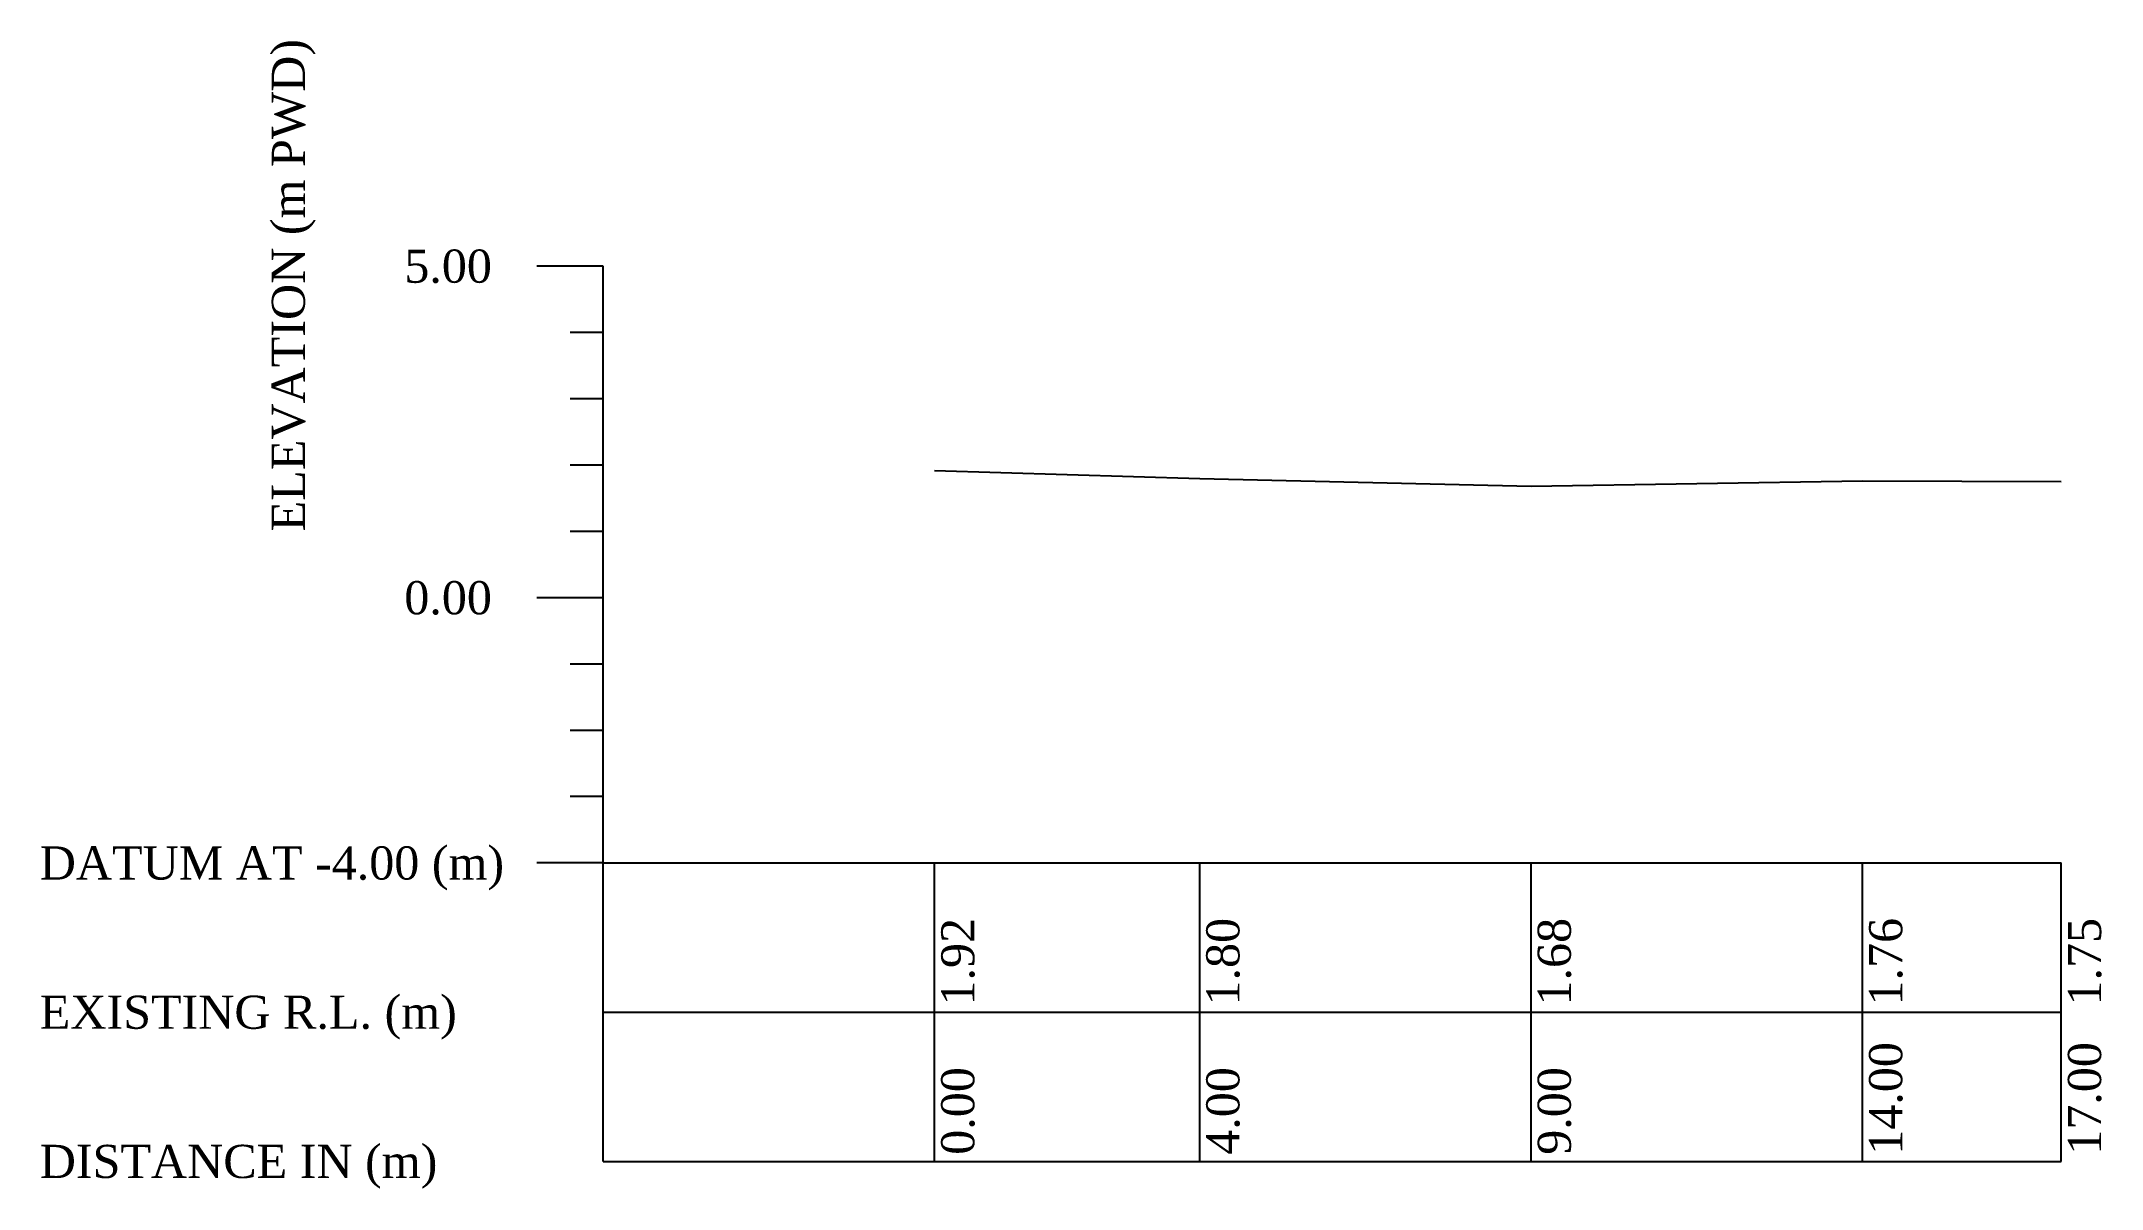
# Model space of a CAD drawing. Header units: metres. Extents: x -148477 to 168932, y -55673 to -2736.
# Drawn here: x -9733.07 to -9701.98, y -4959.81 to -4942.51 of the extents above; entities that cross this region are included whole.
import ezdxf

# ---------------------------------------------------------------- set-up
doc = ezdxf.new("R2010")
doc.units = ezdxf.units.M
doc.styles.add('liza', font='times.ttf', dxfattribs={"height": 2})

msp = doc.modelspace()

# ---------------------------------------------------------------- texts
at = {"color": 0, "linetype": 'Continuous', "lineweight": -3, "ltscale": 0.5, "char_height": 0.5, "attachment_point": 1, "rotation": 90, "style": 'liza'}
for s, insert, width in [('ELEVATION (m PWD)', (-9729.5921, -4949.8985), 10), ('1.92', (-9719.4921, -4957.0485), 2.15), ('1.80', (-9715.4921, -4957.0485), 2.15), ('1.68', (-9710.4921, -4957.0485), 2.15), ('1.76', (-9705.4921, -4957.0485), 2.15), ('1.75', (-9702.4921, -4957.0485), 2.15), ('14.00', (-9705.4921, -4959.2985), 2.15), ('17.00', (-9702.4921, -4959.2985), 2.15), ('0.00', (-9719.4921, -4959.2985), 2.15), ('4.00', (-9715.4921, -4959.2985), 2.15), ('9.00', (-9710.4921, -4959.2985), 2.15)]:
    msp.add_mtext(s, dxfattribs=dict(at, insert=insert, width=width))
at = {"color": 0, "linetype": 'Continuous', "lineweight": -3, "ltscale": 0.5, "char_height": 0.5, "attachment_point": 1, "style": 'liza'}
for s, insert, width in [('5.00', (-9727.5921, -4945.6485), 2), ('0.00', (-9727.5921, -4950.6485), 2), ('DATUM AT -4.00 (m)', (-9733.0921, -4954.6485), 7.5), ('EXISTING R.L. (m)', (-9733.0921, -4956.8985), 7.5), ('DISTANCE IN (m)', (-9733.0921, -4959.1485), 7.5)]:
    msp.add_mtext(s, dxfattribs=dict(at, insert=insert, width=width))

# ---------------------------------------------------------------- linework, layer by layer
at = {"color": 0, "linetype": 'Continuous', "lineweight": -3, "ltscale": 0.5}
for p, q in [((-9724.5921, -4945.8985), (-9725.5921, -4945.8985)), ((-9724.5921, -4959.3985), (-9724.5921, -4945.8985)), ((-9724.5921, -4946.8985), (-9725.0921, -4946.8985)), ((-9724.5921, -4947.8985), (-9725.0921, -4947.8985)), ((-9724.5921, -4948.8985), (-9725.0921, -4948.8985)), ((-9719.5921, -4948.9785), (-9715.5921, -4949.0985)), ((-9715.5921, -4949.0985), (-9710.5921, -4949.2185)), ((-9710.5921, -4949.2185), (-9705.5921, -4949.1385)), ((-9705.5921, -4949.1385), (-9702.5921, -4949.1485)), ((-9724.5921, -4949.8985), (-9725.0921, -4949.8985)), ((-9724.5921, -4950.8985), (-9725.5921, -4950.8985)), ((-9724.5921, -4951.8985), (-9725.0921, -4951.8985)), ((-9724.5921, -4952.8985), (-9725.0921, -4952.8985)), ((-9724.5921, -4953.8985), (-9725.0921, -4953.8985)), ((-9724.5921, -4954.8985), (-9725.5921, -4954.8985)), ((-9724.5921, -4954.8985), (-9702.5921, -4954.8985)), ((-9719.5921, -4959.3985), (-9719.5921, -4954.8985)), ((-9715.5921, -4959.3985), (-9715.5921, -4954.8985)), ((-9710.5921, -4959.3985), (-9710.5921, -4954.8985)), ((-9705.5921, -4959.3985), (-9705.5921, -4954.8985)), ((-9702.5921, -4959.3985), (-9702.5921, -4954.8985)), ((-9724.5921, -4957.1485), (-9702.5921, -4957.1485)), ((-9724.5921, -4959.3985), (-9702.5921, -4959.3985))]:
    msp.add_line(p, q, dxfattribs=at)

msp.set_redraw_order([(e.dxf.handle, doc.entitydb.next_handle()) for e in msp.query("TEXT MTEXT ATTDEF DIMENSION ARC_DIMENSION")])  # texts and dimensions are drawn at this point

doc.saveas('drawing.dxf')
